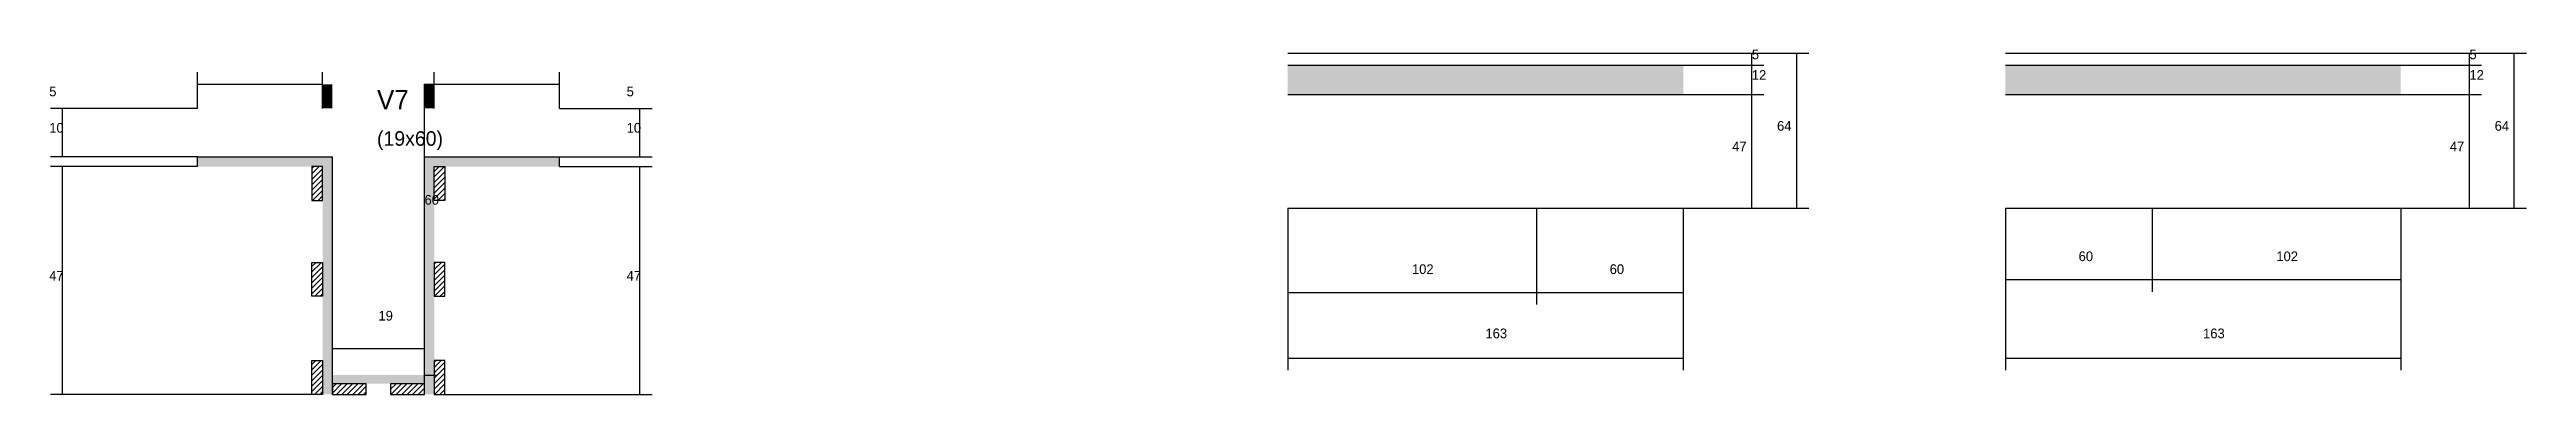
# Model space of a CAD drawing. Header units: metres. Extents: x -10314 to -4485, y 11971 to 12855.
# Drawn here: x -10314 to -9294, y 12658 to 12801 of the extents above; entities that cross this region are included whole.
import ezdxf

# ---------------------------------------------------------------- set-up
doc = ezdxf.new("R2010")
doc.units = ezdxf.units.M
for name, color, linetype in [('COTA', 2, 'Continuous'), ('Hachura', 8, 'Continuous'), ('Madeira', 52, 'Continuous'), ('Paineis', 7, 'Continuous'), ('TextoSecao', 7, 'Continuous')]:
    doc.layers.add(name, color=color, linetype=linetype)

msp = doc.modelspace()

# ---------------------------------------------------------------- texts
at = {"layer": 'COTA'}
for s, p in [('5', (-9612.8, 12796.8)), ('5', (-9317, 12796.8)), ('5', (-10314.6, 12781.5)), ('5', (-10076.6, 12781.5)), ('12', (-9612.8, 12788.3)), ('12', (-9317, 12788.3)), ('10', (-10314.6, 12766.5)), ('10', (-10076.6, 12766.5)), ('47', (-9620.9, 12758.8)), ('64', (-9602.4, 12767.3)), ('47', (-9325.1, 12758.8)), ('64', (-9306.6, 12767.3)), ('60', (-10159.9, 12736.8)), ('102', (-9752.9, 12708.2)), ('60', (-9671.4, 12708.2)), ('60', (-9478.1, 12713.5)), ('102', (-9396.6, 12713.5)), ('47', (-10314.6, 12705.5)), ('47', (-10076.6, 12705.5)), ('19', (-10178.9, 12689)), ('163', (-9722.6, 12681.7)), ('163', (-9426.8, 12681.7))]:
    msp.add_text(s, height=4, dxfattribs=at).set_placement(p)
at = {"layer": 'TextoSecao'}
for s, height, p in [('V7', 8, (-10179.5, 12776.1)), ('(19x60)', 6, (-10179.5, 12761.1))]:
    msp.add_text(s, height=height, dxfattribs=at).set_placement(p)

# ---------------------------------------------------------------- hatches: boundary and pattern name
at = {"layer": 'COTA'}
h = msp.add_hatch(dxfattribs=at)
h.set_pattern_fill('AR-CONC', scale=0.03)
h.paths.add_polyline_path([(-9641.1, 12782.3), (-9641.1, 12794.3), (-9804.1, 12794.3), (-9804.1, 12782.3)])
h = msp.add_hatch(dxfattribs=at)
h.set_pattern_fill('AR-CONC', scale=0.03)
h.paths.add_polyline_path([(-9345.3, 12782.3), (-9345.3, 12794.3), (-9508.3, 12794.3), (-9508.3, 12782.3)])
at = {"layer": 'Hachura'}
h = msp.add_hatch(color=8, dxfattribs=at)
h.dxf.hatch_style = 1
h.paths.add_polyline_path([(-10197.9, 12786.5), (-10201.9, 12786.5), (-10201.9, 12786.5), (-10201.9, 12776.5), (-10201.9, 12776.5), (-10197.9, 12776.5), (-10197.9, 12776.5), (-10197.9, 12786.5)])
h = msp.add_hatch(color=8, dxfattribs=at)
h.dxf.hatch_style = 1
h.paths.add_polyline_path([(-10159.9, 12786.5), (-10155.9, 12786.5), (-10155.9, 12786.5), (-10155.9, 12776.5), (-10155.9, 12776.5), (-10159.9, 12776.5), (-10159.9, 12776.5), (-10159.9, 12786.5)])
h = msp.add_hatch(color=8, dxfattribs=at)
h.dxf.hatch_style = 1
h.paths.add_polyline_path([(-10253.5, 12752.5), (-10253.5, 12756.5), (-10253.5, 12756.5), (-10197.9, 12756.5), (-10197.9, 12756.5), (-10197.9, 12752.5), (-10197.9, 12752.5), (-10253.5, 12752.5)])
h = msp.add_hatch(dxfattribs=at)
h.set_pattern_fill('ANSI31', scale=0.5)
h.paths.add_polyline_path([(-10201.9, 12752.5), (-10206.3, 12752.5), (-10206.3, 12752.5), (-10206.3, 12738.5), (-10206.3, 12738.5), (-10201.9, 12738.5), (-10201.9, 12738.5), (-10201.9, 12752.5)])
h = msp.add_hatch(color=8, dxfattribs=at)
h.dxf.hatch_style = 1
h.paths.add_polyline_path([(-10201.9, 12752.5), (-10197.9, 12752.5), (-10197.9, 12752.5), (-10197.9, 12658.5), (-10197.9, 12658.5), (-10201.9, 12658.5), (-10201.9, 12658.5), (-10201.9, 12752.5)])
h = msp.add_hatch(color=8, dxfattribs=at)
h.dxf.hatch_style = 1
h.paths.add_polyline_path([(-10104.3, 12752.5), (-10104.3, 12756.5), (-10104.3, 12756.5), (-10159.9, 12756.5), (-10159.9, 12756.5), (-10159.9, 12752.5), (-10159.9, 12752.5), (-10104.3, 12752.5)])
h = msp.add_hatch(color=8, dxfattribs=at)
h.dxf.hatch_style = 1
h.paths.add_polyline_path([(-10155.9, 12752.5), (-10159.9, 12752.5), (-10159.9, 12752.5), (-10159.9, 12658.5), (-10159.9, 12658.5), (-10155.9, 12658.5), (-10155.9, 12658.5), (-10155.9, 12752.5)])
h = msp.add_hatch(dxfattribs=at)
h.set_pattern_fill('ANSI31', scale=0.5)
h.paths.add_polyline_path([(-10155.9, 12752.5), (-10151.5, 12752.5), (-10151.5, 12752.5), (-10151.5, 12738.5), (-10151.5, 12738.5), (-10155.9, 12738.5), (-10155.9, 12738.5), (-10155.9, 12752.5)])
h = msp.add_hatch(dxfattribs=at)
h.set_pattern_fill('ANSI31', scale=0.5)
h.paths.add_polyline_path([(-10201.9, 12699), (-10206.3, 12699), (-10206.3, 12699), (-10206.3, 12713), (-10206.3, 12713), (-10201.9, 12713), (-10201.9, 12713), (-10201.9, 12699)])
h = msp.add_hatch(dxfattribs=at)
h.set_pattern_fill('ANSI31', scale=0.5)
h.paths.add_polyline_path([(-10155.9, 12699), (-10151.5, 12699), (-10151.5, 12699), (-10151.5, 12713), (-10151.5, 12713), (-10155.9, 12713), (-10155.9, 12713), (-10155.9, 12699)])
h = msp.add_hatch(dxfattribs=at)
h.set_pattern_fill('ANSI31', scale=0.5)
h.paths.add_polyline_path([(-10201.9, 12658.5), (-10206.3, 12658.5), (-10206.3, 12658.5), (-10206.3, 12672.5), (-10206.3, 12672.5), (-10201.9, 12672.5), (-10201.9, 12672.5), (-10201.9, 12658.5)])
h = msp.add_hatch(dxfattribs=at)
h.set_pattern_fill('ANSI31', scale=0.5)
h.paths.add_polyline_path([(-10155.9, 12658.5), (-10151.5, 12658.5), (-10151.5, 12658.5), (-10151.5, 12672.5), (-10151.5, 12672.5), (-10155.9, 12672.5), (-10155.9, 12672.5), (-10155.9, 12658.5)])
h = msp.add_hatch(color=8, dxfattribs=at)
h.dxf.hatch_style = 1
h.paths.add_polyline_path([(-10159.9, 12662.9), (-10159.9, 12666.5), (-10159.9, 12666.5), (-10197.9, 12666.5), (-10197.9, 12666.5), (-10197.9, 12662.9), (-10197.9, 12662.9), (-10159.9, 12662.9)])
h = msp.add_hatch(dxfattribs=at)
h.set_pattern_fill('ANSI31', scale=0.5)
h.paths.add_polyline_path([(-10183.9, 12658.5), (-10183.9, 12662.9), (-10183.9, 12662.9), (-10197.9, 12662.9), (-10197.9, 12662.9), (-10197.9, 12658.5), (-10197.9, 12658.5), (-10183.9, 12658.5)])
h = msp.add_hatch(dxfattribs=at)
h.set_pattern_fill('ANSI31', scale=0.5)
h.paths.add_polyline_path([(-10159.9, 12658.5), (-10159.9, 12662.9), (-10159.9, 12662.9), (-10173.9, 12662.9), (-10173.9, 12662.9), (-10173.9, 12658.5), (-10173.9, 12658.5), (-10159.9, 12658.5)])

# ---------------------------------------------------------------- linework, layer by layer
at = {"layer": 'COTA'}
for p, q in [((-9641.1, 12799.3), (-9589.3, 12799.3)), ((-9641.1, 12799.3), (-9607.8, 12799.3)), ((-9641.1, 12794.3), (-9607.8, 12794.3)), ((-9641.1, 12794.3), (-9607.8, 12794.3)), ((-9612.8, 12794.3), (-9612.8, 12799.3)), ((-9612.8, 12782.3), (-9612.8, 12794.3)), ((-9594.3, 12735.3), (-9594.3, 12799.3)), ((-9345.3, 12799.3), (-9293.5, 12799.3)), ((-9345.3, 12799.3), (-9312, 12799.3)), ((-9345.3, 12794.3), (-9312, 12794.3)), ((-9345.3, 12794.3), (-9312, 12794.3)), ((-9317, 12794.3), (-9317, 12799.3)), ((-9317, 12782.3), (-9317, 12794.3)), ((-9298.5, 12735.3), (-9298.5, 12799.3)), ((-10253.5, 12776.5), (-10253.5, 12791.5)), ((-10253.5, 12786.5), (-10201.9, 12786.5)), ((-10201.9, 12786.5), (-10201.9, 12791.5)), ((-10159.9, 12666.5), (-10159.9, 12786.5)), ((-10159.9, 12786.5), (-10154.9, 12786.5)), ((-10155.9, 12786.5), (-10155.9, 12791.5)), ((-10155.9, 12786.5), (-10104.3, 12786.5)), ((-10104.3, 12776.5), (-10104.3, 12791.5)), ((-10253.5, 12776.5), (-10314.1, 12776.5)), ((-10309.1, 12756.5), (-10309.1, 12776.5)), ((-10104.3, 12776.5), (-10066.1, 12776.5)), ((-10071.1, 12756.5), (-10071.1, 12776.5)), ((-9641.1, 12782.3), (-9607.8, 12782.3)), ((-9641.1, 12782.3), (-9607.8, 12782.3)), ((-9612.8, 12735.3), (-9612.8, 12782.3)), ((-9345.3, 12782.3), (-9312, 12782.3)), ((-9345.3, 12782.3), (-9312, 12782.3)), ((-9317, 12735.3), (-9317, 12782.3)), ((-10253.5, 12756.5), (-10314.1, 12756.5)), ((-10253.5, 12752.5), (-10314.1, 12752.5)), ((-10309.1, 12658.5), (-10309.1, 12752.5)), ((-10104.3, 12756.5), (-10066.1, 12756.5)), ((-10104.3, 12752.5), (-10066.1, 12752.5)), ((-10071.1, 12658.5), (-10071.1, 12752.5)), ((-9804.1, 12735.3), (-9804.1, 12668.5)), ((-9804.1, 12735.3), (-9804.1, 12695.6)), ((-9701.6, 12735.3), (-9701.6, 12695.6)), ((-9701.6, 12735.3), (-9701.6, 12695.6)), ((-9641.1, 12735.3), (-9641.1, 12668.5)), ((-9641.1, 12735.3), (-9607.8, 12735.3)), ((-9641.1, 12735.3), (-9589.3, 12735.3)), ((-9641.1, 12735.3), (-9641.1, 12695.6)), ((-9508.3, 12735.3), (-9508.3, 12668.5)), ((-9508.3, 12735.3), (-9508.3, 12700.9)), ((-9447.8, 12735.3), (-9447.8, 12700.9)), ((-9447.8, 12735.3), (-9447.8, 12700.9)), ((-9345.3, 12735.3), (-9345.3, 12668.5)), ((-9345.3, 12735.3), (-9312, 12735.3)), ((-9345.3, 12735.3), (-9293.5, 12735.3)), ((-9345.3, 12735.3), (-9345.3, 12700.9)), ((-9508.3, 12705.9), (-9447.8, 12705.9)), ((-9447.8, 12705.9), (-9345.3, 12705.9)), ((-9804.1, 12700.6), (-9701.6, 12700.6)), ((-9701.6, 12700.6), (-9641.1, 12700.6)), ((-10197.9, 12666.5), (-10197.9, 12682.5)), ((-10159.9, 12666.5), (-10159.9, 12682.5)), ((-10197.9, 12677.5), (-10159.9, 12677.5)), ((-9804.1, 12673.5), (-9641.1, 12673.5)), ((-9508.3, 12673.5), (-9345.3, 12673.5)), ((-10159.9, 12666.5), (-10154.9, 12666.5)), ((-10206.3, 12658.5), (-10314.1, 12658.5)), ((-10151.5, 12658.5), (-10066.1, 12658.5))]:
    msp.add_line(p, q, dxfattribs=at)
at = {"layer": 'Madeira'}
for points in [[(-10201.9, 12752.5), (-10206.3, 12752.5), (-10206.3, 12738.5), (-10201.9, 12738.5)], [(-10155.9, 12752.5), (-10151.5, 12752.5), (-10151.5, 12738.5), (-10155.9, 12738.5)], [(-10201.9, 12699), (-10206.3, 12699), (-10206.3, 12713), (-10201.9, 12713)], [(-10155.9, 12699), (-10151.5, 12699), (-10151.5, 12713), (-10155.9, 12713)], [(-10201.9, 12658.5), (-10206.3, 12658.5), (-10206.3, 12672.5), (-10201.9, 12672.5)], [(-10155.9, 12658.5), (-10151.5, 12658.5), (-10151.5, 12672.5), (-10155.9, 12672.5)], [(-10183.9, 12658.5), (-10183.9, 12662.9), (-10197.9, 12662.9), (-10197.9, 12658.5)], [(-10159.9, 12658.5), (-10159.9, 12662.9), (-10173.9, 12662.9), (-10173.9, 12658.5)]]:
    msp.add_lwpolyline(points, close=True, dxfattribs=at)
at = {"layer": 'Paineis'}
for p, q in [((-9804.1, 12799.3), (-9641.1, 12799.3)), ((-9804.1, 12794.3), (-9641.1, 12794.3)), ((-9508.3, 12799.3), (-9345.3, 12799.3)), ((-9508.3, 12794.3), (-9345.3, 12794.3)), ((-10201.9, 12776.5), (-10201.9, 12786.5)), ((-10155.9, 12776.5), (-10155.9, 12786.5)), ((-9804.1, 12782.3), (-9641.1, 12782.3)), ((-9508.3, 12782.3), (-9345.3, 12782.3)), ((-10253.5, 12756.5), (-10197.9, 12756.5)), ((-10253.5, 12752.5), (-10253.5, 12756.5)), ((-10197.9, 12752.5), (-10197.9, 12756.5)), ((-10197.9, 12658.5), (-10197.9, 12752.5)), ((-10159.9, 12756.5), (-10104.3, 12756.5)), ((-10159.9, 12752.5), (-10159.9, 12756.5)), ((-10159.9, 12658.5), (-10159.9, 12752.5)), ((-10104.3, 12752.5), (-10104.3, 12756.5)), ((-9804.1, 12735.3), (-9641.1, 12735.3)), ((-9508.3, 12735.3), (-9345.3, 12735.3))]:
    msp.add_line(p, q, dxfattribs=at)

msp.set_redraw_order([(e.dxf.handle, doc.entitydb.next_handle()) for e in msp.query("TEXT MTEXT ATTDEF DIMENSION ARC_DIMENSION")])  # texts and dimensions are drawn at this point

doc.saveas('drawing.dxf')
